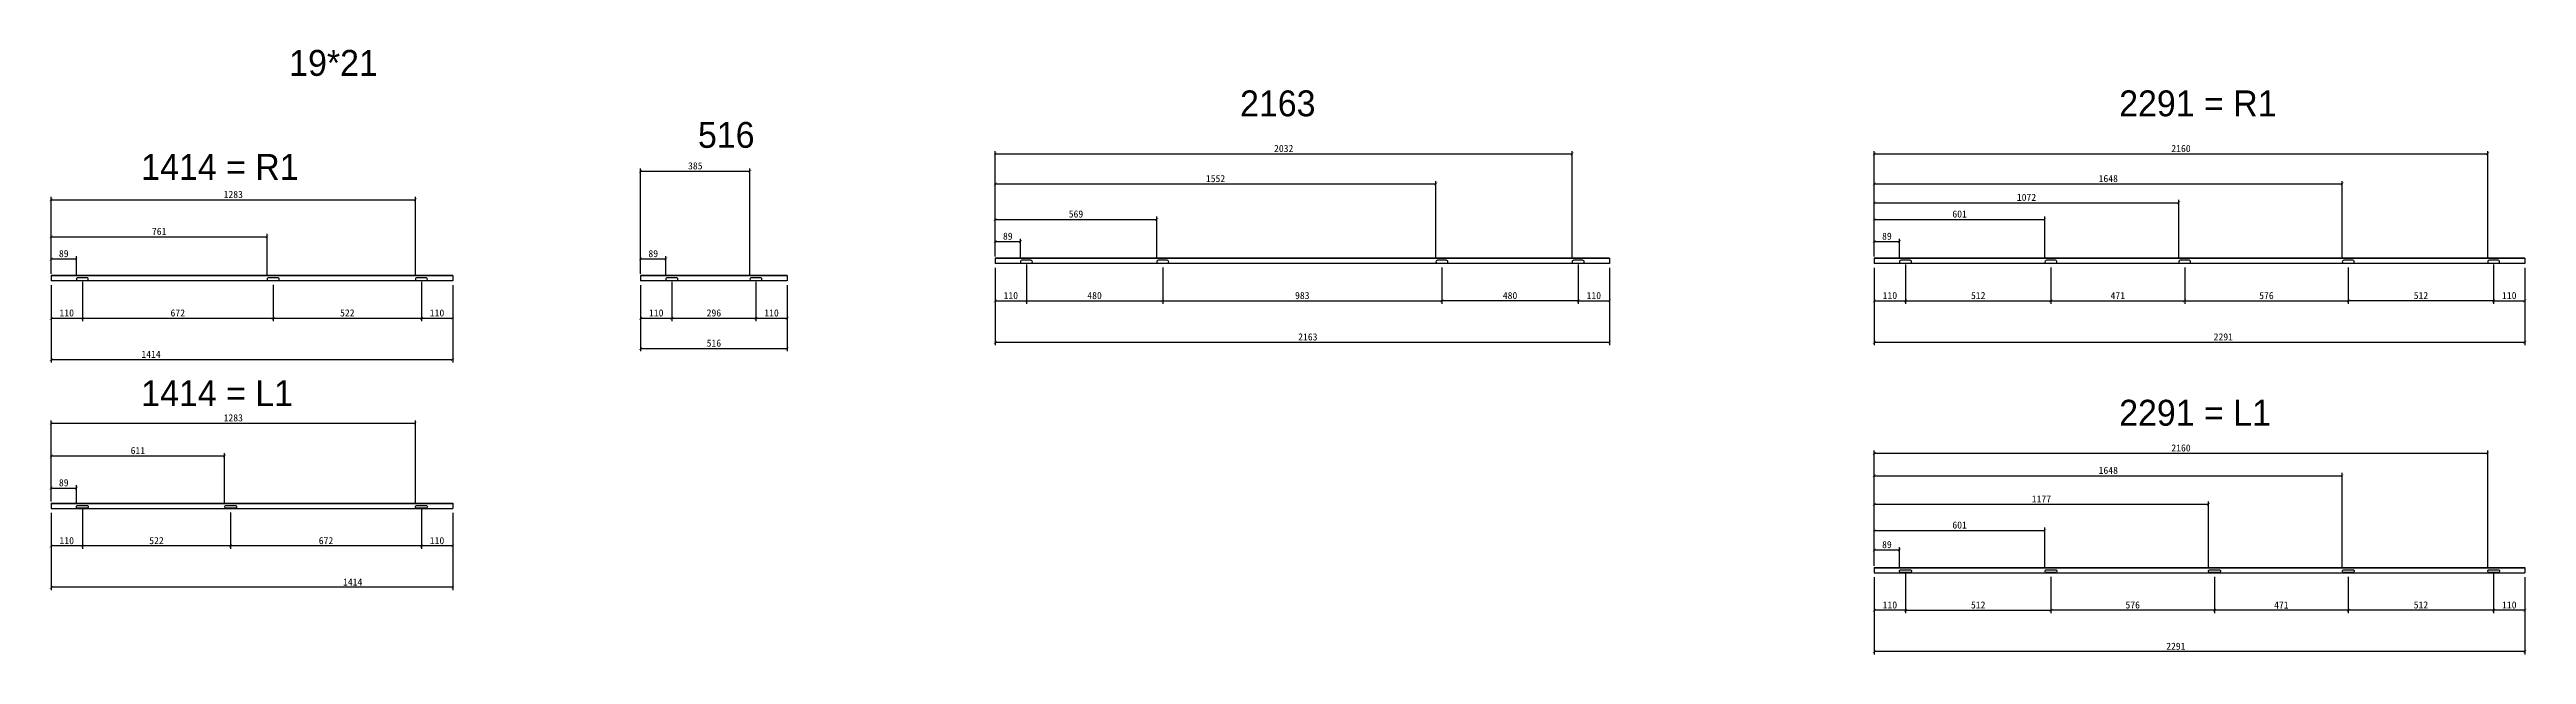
# Model space of a CAD drawing. Header units: millimetres. Extents: x -44117 to 256353, y -2095463 to 65325.
# Drawn here: x 116205 to 124927, y -923660 to -921530 of the extents above; entities that cross this region are included whole.
import ezdxf

# ---------------------------------------------------------------- set-up
doc = ezdxf.new("R2010")
doc.units = ezdxf.units.MM
doc.header["$LTSCALE"] = 10
doc.dimstyles.new('ISO-25', dxfattribs={"dimtxt": 2.5, "dimasz": 2.5, "dimexe": 1, "dimexo": 1, "dimtad": 1, "dimtxsty": 'Standard', "dimblk": 'ARCHTICK', "dimcen": 2.5, "dimadec": 0, "dimazin": 0, "dimtfac": 1, "dimtmove": 0, "dimatfit": 3, "dimfxl": 0, "dimarcsym": 0})

msp = doc.modelspace()

# ---------------------------------------------------------------- texts
at = {"char_height": 91.2356303, "attachment_point": 1}
for s, heights, insert in [('{\\fGulim|b0|i0|c129|p50;19*21}', [-93.78683], (117048.63923, -921530.95953)), ('{\\fGulim|b0|i0|c129|p50;2163}', [-93.78683], (120396.88888, -921673.53947)), ('{\\fGulim|b0|i0|c129|p50;2291 = R1}', [-93.90831], (123492.50322, -921673.53947)), ('{\\fGulim|b0|i0|c129|p50;516}', [75.46007], (118488.01716, -921784.46048)), ('{\\fGulim|b0|i0|c129|p50;1414 = R1}', [-93.90831], (116527.51674, -921897.38246)), ('{\\fGulim|b0|i0|c129|p50;1414 = L1}', [-93.78683], (116527.51674, -922694.12633)), ('{\\fGulim|b0|i0|c129|p50;2291 = L1}', [-93.78683], (123492.50322, -922762.96552))]:
    msp.add_mtext_dynamic_manual_height_columns(s, width=2155.3243433, gutter_width=8.14604, heights=heights, dxfattribs=dict(at, insert=insert))

# ---------------------------------------------------------------- blocks, each defined once
blk = doc.blocks.new('_ArchTick')
at = {"color": 0, "linetype": 'ByBlock', "const_width": 0.15}
blk.add_lwpolyline([(-0.5, -0.5), (0.5, 0.5)], dxfattribs=at)
blk = doc.blocks.new('*D6097')
at = {"color": 0, "lineweight": -2}
for p, q in [((116210.2, -922359.4), (116210.2, -922631.5)), ((117624.2, -922359.4), (117624.2, -922631.5)), ((116210.2, -922621.5), (117624.2, -922621.5))]:
    blk.add_line(p, q, dxfattribs=at)
at = {"layer": 'Defpoints', "color": 0}
for p in [(116210.2, -922344.4), (117624.2, -922344.4), (117624.2, -922621.5)]:
    blk.add_point(p, dxfattribs=at)
at = {"color": 0, "lineweight": -2, "xscale": 10, "yscale": 10, "zscale": 10, "rotation": 180}
blk.add_blockref('_ArchTick', (116210.2, -922621.5), dxfattribs=at)
at = {"color": 0, "lineweight": -2, "xscale": 10, "yscale": 10, "zscale": 10}
blk.add_blockref('_ArchTick', (117624.2, -922621.5), dxfattribs=at)
at = {"color": 0, "insert": (116562.2, -922602.8), "char_height": 25, "attachment_point": 5}
blk.add_mtext('1414', dxfattribs=at)
blk = doc.blocks.new('*D6098')
at = {"color": 0, "lineweight": -2}
for p, q in [((116320.2, -922348), (116320.2, -922486)), ((116210.2, -922359.4), (116210.2, -922486)), ((116210.2, -922476), (116320.2, -922476))]:
    blk.add_line(p, q, dxfattribs=at)
at = {"layer": 'Defpoints', "color": 0}
for p in [(116210.2, -922344.4), (116320.2, -922333), (116320.2, -922476)]:
    blk.add_point(p, dxfattribs=at)
at = {"color": 0, "lineweight": -2, "xscale": 10, "yscale": 10, "zscale": 10, "rotation": 180}
blk.add_blockref('_ArchTick', (116210.2, -922476), dxfattribs=at)
at = {"color": 0, "lineweight": -2, "xscale": 10, "yscale": 10, "zscale": 10}
blk.add_blockref('_ArchTick', (116320.2, -922476), dxfattribs=at)
at = {"color": 0, "insert": (116265.2, -922457.2), "char_height": 25, "attachment_point": 5}
blk.add_mtext('110', dxfattribs=at)
blk = doc.blocks.new('*D6099')
at = {"color": 0, "lineweight": -2}
for p, q in [((117514.2, -922348), (117514.2, -922486)), ((117624.2, -922359.4), (117624.2, -922486)), ((117514.2, -922476), (117624.2, -922476))]:
    blk.add_line(p, q, dxfattribs=at)
at = {"layer": 'Defpoints', "color": 0}
for p in [(117514.2, -922333), (117624.2, -922344.4), (117624.2, -922476)]:
    blk.add_point(p, dxfattribs=at)
at = {"color": 0, "lineweight": -2, "xscale": 10, "yscale": 10, "zscale": 10, "rotation": 180}
blk.add_blockref('_ArchTick', (117514.2, -922476), dxfattribs=at)
at = {"color": 0, "lineweight": -2, "xscale": 10, "yscale": 10, "zscale": 10}
blk.add_blockref('_ArchTick', (117624.2, -922476), dxfattribs=at)
at = {"color": 0, "insert": (117569.2, -922457.2), "char_height": 25, "attachment_point": 5}
blk.add_mtext('110', dxfattribs=at)
blk = doc.blocks.new('*D6100')
at = {"color": 0, "lineweight": -2}
for p, q in [((116320.2, -922358), (116320.2, -922486)), ((116992.2, -922358), (116992.2, -922486)), ((116320.2, -922476), (116992.2, -922476))]:
    blk.add_line(p, q, dxfattribs=at)
at = {"layer": 'Defpoints', "color": 0}
for p in [(116320.2, -922343), (116992.2, -922343), (116992.2, -922476)]:
    blk.add_point(p, dxfattribs=at)
at = {"color": 0, "lineweight": -2, "xscale": 10, "yscale": 10, "zscale": 10, "rotation": 180}
blk.add_blockref('_ArchTick', (116320.2, -922476), dxfattribs=at)
at = {"color": 0, "lineweight": -2, "xscale": 10, "yscale": 10, "zscale": 10}
blk.add_blockref('_ArchTick', (116992.2, -922476), dxfattribs=at)
at = {"color": 0, "insert": (116656.2, -922457.2), "char_height": 25, "attachment_point": 5}
blk.add_mtext('672', dxfattribs=at)
blk = doc.blocks.new('*D6101')
at = {"color": 0, "lineweight": -2}
for p, q in [((116210.2, -922311.8), (116210.2, -922257.1)), ((116299.2, -922323), (116299.2, -922257.1)), ((116210.2, -922267.1), (116299.2, -922267.1))]:
    blk.add_line(p, q, dxfattribs=at)
at = {"layer": 'Defpoints', "color": 0}
for p in [(116210.2, -922326.8), (116299.2, -922267.1), (116299.2, -922338)]:
    blk.add_point(p, dxfattribs=at)
at = {"color": 0, "lineweight": -2, "xscale": 10, "yscale": 10, "zscale": 10, "rotation": 180}
blk.add_blockref('_ArchTick', (116210.2, -922267.1), dxfattribs=at)
at = {"color": 0, "lineweight": -2, "xscale": 10, "yscale": 10, "zscale": 10}
blk.add_blockref('_ArchTick', (116299.2, -922267.1), dxfattribs=at)
at = {"color": 0, "insert": (116254.7, -922248.3), "char_height": 25, "attachment_point": 5}
blk.add_mtext('89', dxfattribs=at)
blk = doc.blocks.new('*D6102')
at = {"color": 0, "lineweight": -2}
for p, q in [((116210.2, -922311.8), (116210.2, -922178.9)), ((116210.2, -922188.9), (116971.2, -922188.9)), ((116971.2, -922323), (116971.2, -922178.9))]:
    blk.add_line(p, q, dxfattribs=at)
at = {"layer": 'Defpoints', "color": 0}
for p in [(116971.2, -922188.9), (116210.2, -922326.8), (116971.2, -922338)]:
    blk.add_point(p, dxfattribs=at)
at = {"color": 0, "lineweight": -2, "xscale": 10, "yscale": 10, "zscale": 10, "rotation": 180}
blk.add_blockref('_ArchTick', (116210.2, -922188.9), dxfattribs=at)
at = {"color": 0, "lineweight": -2, "xscale": 10, "yscale": 10, "zscale": 10}
blk.add_blockref('_ArchTick', (116971.2, -922188.9), dxfattribs=at)
at = {"color": 0, "insert": (116590.7, -922170.1), "char_height": 25, "attachment_point": 5}
blk.add_mtext('761', dxfattribs=at)
blk = doc.blocks.new('*D6103')
at = {"color": 0, "lineweight": -2}
for p, q in [((116210.2, -922319.9), (116210.2, -922048.7)), ((116210.2, -922058.7), (117493.2, -922058.7)), ((117493.2, -922323), (117493.2, -922048.7))]:
    blk.add_line(p, q, dxfattribs=at)
at = {"layer": 'Defpoints', "color": 0}
for p in [(117493.2, -922058.7), (116210.2, -922334.9), (117493.2, -922338)]:
    blk.add_point(p, dxfattribs=at)
at = {"color": 0, "lineweight": -2, "xscale": 10, "yscale": 10, "zscale": 10, "rotation": 180}
blk.add_blockref('_ArchTick', (116210.2, -922058.7), dxfattribs=at)
at = {"color": 0, "lineweight": -2, "xscale": 10, "yscale": 10, "zscale": 10}
blk.add_blockref('_ArchTick', (117493.2, -922058.7), dxfattribs=at)
at = {"color": 0, "insert": (116851.7, -922039.9), "char_height": 25, "attachment_point": 5}
blk.add_mtext('1283', dxfattribs=at)
blk = doc.blocks.new('*D6104')
at = {"color": 0, "lineweight": -2}
for p, q in [((116992.2, -922358), (116992.2, -922486)), ((117514.2, -922358), (117514.2, -922486)), ((116992.2, -922476), (117514.2, -922476))]:
    blk.add_line(p, q, dxfattribs=at)
at = {"layer": 'Defpoints', "color": 0}
for p in [(116992.2, -922343), (117514.2, -922343), (117514.2, -922476)]:
    blk.add_point(p, dxfattribs=at)
at = {"color": 0, "lineweight": -2, "xscale": 10, "yscale": 10, "zscale": 10, "rotation": 180}
blk.add_blockref('_ArchTick', (116992.2, -922476), dxfattribs=at)
at = {"color": 0, "lineweight": -2, "xscale": 10, "yscale": 10, "zscale": 10}
blk.add_blockref('_ArchTick', (117514.2, -922476), dxfattribs=at)
at = {"color": 0, "insert": (117253.2, -922457.2), "char_height": 25, "attachment_point": 5}
blk.add_mtext('522', dxfattribs=at)
blk = doc.blocks.new('*D6105')
at = {"color": 0, "lineweight": -2}
for p, q in [((116210.2, -923161.1), (116210.2, -923433.3)), ((117624.2, -923161.1), (117624.2, -923433.3)), ((117624.2, -923423.3), (116210.2, -923423.3))]:
    blk.add_line(p, q, dxfattribs=at)
at = {"layer": 'Defpoints', "color": 0}
for p in [(116210.2, -923146.1), (117624.2, -923146.1), (116210.2, -923423.3)]:
    blk.add_point(p, dxfattribs=at)
at = {"color": 0, "lineweight": -2, "xscale": 10, "yscale": 10, "zscale": 10, "rotation": 180}
blk.add_blockref('_ArchTick', (116210.2, -923423.3), dxfattribs=at)
at = {"color": 0, "lineweight": -2, "xscale": 10, "yscale": 10, "zscale": 10}
blk.add_blockref('_ArchTick', (117624.2, -923423.3), dxfattribs=at)
at = {"color": 0, "insert": (117272.2, -923404.5), "char_height": 25, "attachment_point": 5}
blk.add_mtext('1414', dxfattribs=at)
blk = doc.blocks.new('*D6106')
at = {"color": 0, "lineweight": -2}
for p, q in [((117514.2, -923149.7), (117514.2, -923287.7)), ((117624.2, -923161.1), (117624.2, -923287.7)), ((117624.2, -923277.7), (117514.2, -923277.7))]:
    blk.add_line(p, q, dxfattribs=at)
at = {"layer": 'Defpoints', "color": 0}
for p in [(117514.2, -923134.7), (117624.2, -923146.1), (117514.2, -923277.7)]:
    blk.add_point(p, dxfattribs=at)
at = {"color": 0, "lineweight": -2, "xscale": 10, "yscale": 10, "zscale": 10, "rotation": 180}
blk.add_blockref('_ArchTick', (117514.2, -923277.7), dxfattribs=at)
at = {"color": 0, "lineweight": -2, "xscale": 10, "yscale": 10, "zscale": 10}
blk.add_blockref('_ArchTick', (117624.2, -923277.7), dxfattribs=at)
at = {"color": 0, "insert": (117569.2, -923259), "char_height": 25, "attachment_point": 5}
blk.add_mtext('110', dxfattribs=at)
blk = doc.blocks.new('*D6107')
at = {"color": 0, "lineweight": -2}
for p, q in [((116210.2, -923161.1), (116210.2, -923287.7)), ((116320.2, -923149.7), (116320.2, -923287.7)), ((116320.2, -923277.7), (116210.2, -923277.7))]:
    blk.add_line(p, q, dxfattribs=at)
at = {"layer": 'Defpoints', "color": 0}
for p in [(116210.2, -923146.1), (116320.2, -923134.7), (116210.2, -923277.7)]:
    blk.add_point(p, dxfattribs=at)
at = {"color": 0, "lineweight": -2, "xscale": 10, "yscale": 10, "zscale": 10, "rotation": 180}
blk.add_blockref('_ArchTick', (116210.2, -923277.7), dxfattribs=at)
at = {"color": 0, "lineweight": -2, "xscale": 10, "yscale": 10, "zscale": 10}
blk.add_blockref('_ArchTick', (116320.2, -923277.7), dxfattribs=at)
at = {"color": 0, "insert": (116265.2, -923259), "char_height": 25, "attachment_point": 5}
blk.add_mtext('110', dxfattribs=at)
blk = doc.blocks.new('*D6108')
at = {"color": 0, "lineweight": -2}
for p, q in [((116842.2, -923159.7), (116842.2, -923287.7)), ((117514.2, -923159.7), (117514.2, -923287.7)), ((117514.2, -923277.7), (116842.2, -923277.7))]:
    blk.add_line(p, q, dxfattribs=at)
at = {"layer": 'Defpoints', "color": 0}
for p in [(116842.2, -923144.7), (117514.2, -923144.7), (116842.2, -923277.7)]:
    blk.add_point(p, dxfattribs=at)
at = {"color": 0, "lineweight": -2, "xscale": 10, "yscale": 10, "zscale": 10, "rotation": 180}
blk.add_blockref('_ArchTick', (116842.2, -923277.7), dxfattribs=at)
at = {"color": 0, "lineweight": -2, "xscale": 10, "yscale": 10, "zscale": 10}
blk.add_blockref('_ArchTick', (117514.2, -923277.7), dxfattribs=at)
at = {"color": 0, "insert": (117178.2, -923259), "char_height": 25, "attachment_point": 5}
blk.add_mtext('672', dxfattribs=at)
blk = doc.blocks.new('*D6109')
at = {"color": 0, "lineweight": -2}
for p, q in [((116320.2, -923159.7), (116320.2, -923287.7)), ((116842.2, -923159.7), (116842.2, -923287.7)), ((116842.2, -923277.7), (116320.2, -923277.7))]:
    blk.add_line(p, q, dxfattribs=at)
at = {"layer": 'Defpoints', "color": 0}
for p in [(116320.2, -923144.7), (116842.2, -923144.7), (116320.2, -923277.7)]:
    blk.add_point(p, dxfattribs=at)
at = {"color": 0, "lineweight": -2, "xscale": 10, "yscale": 10, "zscale": 10, "rotation": 180}
blk.add_blockref('_ArchTick', (116320.2, -923277.7), dxfattribs=at)
at = {"color": 0, "lineweight": -2, "xscale": 10, "yscale": 10, "zscale": 10}
blk.add_blockref('_ArchTick', (116842.2, -923277.7), dxfattribs=at)
at = {"color": 0, "insert": (116581.2, -923259), "char_height": 25, "attachment_point": 5}
blk.add_mtext('522', dxfattribs=at)
blk = doc.blocks.new('*D6110')
at = {"color": 0, "lineweight": -2}
for p, q in [((116210.2, -923121.6), (116210.2, -923063.9)), ((116210.2, -923073.9), (116299.2, -923073.9)), ((116299.2, -923124.7), (116299.2, -923063.9))]:
    blk.add_line(p, q, dxfattribs=at)
at = {"layer": 'Defpoints', "color": 0}
for p in [(116299.2, -923073.9), (116210.2, -923136.6), (116299.2, -923139.7)]:
    blk.add_point(p, dxfattribs=at)
at = {"color": 0, "lineweight": -2, "xscale": 10, "yscale": 10, "zscale": 10, "rotation": 180}
blk.add_blockref('_ArchTick', (116210.2, -923073.9), dxfattribs=at)
at = {"color": 0, "lineweight": -2, "xscale": 10, "yscale": 10, "zscale": 10}
blk.add_blockref('_ArchTick', (116299.2, -923073.9), dxfattribs=at)
at = {"color": 0, "insert": (116254.7, -923055.1), "char_height": 25, "attachment_point": 5}
blk.add_mtext('89', dxfattribs=at)
blk = doc.blocks.new('*D6111')
at = {"color": 0, "lineweight": -2}
for p, q in [((116210.2, -923121.6), (116210.2, -922950.6)), ((116821.2, -923124.7), (116821.2, -922950.6)), ((116210.2, -922960.6), (116821.2, -922960.6))]:
    blk.add_line(p, q, dxfattribs=at)
at = {"layer": 'Defpoints', "color": 0}
for p in [(116821.2, -922960.6), (116210.2, -923136.6), (116821.2, -923139.7)]:
    blk.add_point(p, dxfattribs=at)
at = {"color": 0, "lineweight": -2, "xscale": 10, "yscale": 10, "zscale": 10, "rotation": 180}
blk.add_blockref('_ArchTick', (116210.2, -922960.6), dxfattribs=at)
at = {"color": 0, "lineweight": -2, "xscale": 10, "yscale": 10, "zscale": 10}
blk.add_blockref('_ArchTick', (116821.2, -922960.6), dxfattribs=at)
at = {"color": 0, "insert": (116515.7, -922941.8), "char_height": 25, "attachment_point": 5}
blk.add_mtext('611', dxfattribs=at)
blk = doc.blocks.new('*D6112')
at = {"color": 0, "lineweight": -2}
for p, q in [((116210.2, -923121.6), (116210.2, -922835.4)), ((116210.2, -922845.4), (117493.2, -922845.4)), ((117493.2, -923124.7), (117493.2, -922835.4))]:
    blk.add_line(p, q, dxfattribs=at)
at = {"layer": 'Defpoints', "color": 0}
for p in [(117493.2, -922845.4), (116210.2, -923136.6), (117493.2, -923139.7)]:
    blk.add_point(p, dxfattribs=at)
at = {"color": 0, "lineweight": -2, "xscale": 10, "yscale": 10, "zscale": 10, "rotation": 180}
blk.add_blockref('_ArchTick', (116210.2, -922845.4), dxfattribs=at)
at = {"color": 0, "lineweight": -2, "xscale": 10, "yscale": 10, "zscale": 10}
blk.add_blockref('_ArchTick', (117493.2, -922845.4), dxfattribs=at)
at = {"color": 0, "insert": (116851.7, -922826.6), "char_height": 25, "attachment_point": 5}
blk.add_mtext('1283', dxfattribs=at)
blk = doc.blocks.new('*D6119')
at = {"color": 0, "lineweight": -2}
for p, q in [((119534.5, -922298.2), (119534.5, -922570.3)), ((121697.5, -922298.2), (121697.5, -922570.3)), ((119534.5, -922560.3), (121697.5, -922560.3))]:
    blk.add_line(p, q, dxfattribs=at)
at = {"layer": 'Defpoints', "color": 0}
for p in [(119534.5, -922283.2), (121697.5, -922283.2), (121697.5, -922560.3)]:
    blk.add_point(p, dxfattribs=at)
at = {"color": 0, "lineweight": -2, "xscale": 10, "yscale": 10, "zscale": 10, "rotation": 180}
blk.add_blockref('_ArchTick', (119534.5, -922560.3), dxfattribs=at)
at = {"color": 0, "lineweight": -2, "xscale": 10, "yscale": 10, "zscale": 10}
blk.add_blockref('_ArchTick', (121697.5, -922560.3), dxfattribs=at)
at = {"color": 0, "insert": (120635.5, -922541.6), "char_height": 25, "attachment_point": 5}
blk.add_mtext('2163', dxfattribs=at)
blk = doc.blocks.new('*D6120')
at = {"color": 0, "lineweight": -2}
for p, q in [((119534.5, -922298.2), (119534.5, -922424.8)), ((119644.5, -922286.8), (119644.5, -922424.8)), ((119534.5, -922414.8), (119644.5, -922414.8))]:
    blk.add_line(p, q, dxfattribs=at)
at = {"layer": 'Defpoints', "color": 0}
for p in [(119534.5, -922283.2), (119644.5, -922271.8), (119644.5, -922414.8)]:
    blk.add_point(p, dxfattribs=at)
at = {"color": 0, "lineweight": -2, "xscale": 10, "yscale": 10, "zscale": 10, "rotation": 180}
blk.add_blockref('_ArchTick', (119534.5, -922414.8), dxfattribs=at)
at = {"color": 0, "lineweight": -2, "xscale": 10, "yscale": 10, "zscale": 10}
blk.add_blockref('_ArchTick', (119644.5, -922414.8), dxfattribs=at)
at = {"color": 0, "insert": (119589.5, -922396), "char_height": 25, "attachment_point": 5}
blk.add_mtext('110', dxfattribs=at)
blk = doc.blocks.new('*D6121')
at = {"color": 0, "lineweight": -2}
for p, q in [((121587.5, -922286.8), (121587.5, -922424.8)), ((121697.5, -922298.2), (121697.5, -922424.8)), ((121587.5, -922414.8), (121697.5, -922414.8))]:
    blk.add_line(p, q, dxfattribs=at)
at = {"layer": 'Defpoints', "color": 0}
for p in [(121587.5, -922271.8), (121697.5, -922283.2), (121697.5, -922414.8)]:
    blk.add_point(p, dxfattribs=at)
at = {"color": 0, "lineweight": -2, "xscale": 10, "yscale": 10, "zscale": 10, "rotation": 180}
blk.add_blockref('_ArchTick', (121587.5, -922414.8), dxfattribs=at)
at = {"color": 0, "lineweight": -2, "xscale": 10, "yscale": 10, "zscale": 10}
blk.add_blockref('_ArchTick', (121697.5, -922414.8), dxfattribs=at)
at = {"color": 0, "insert": (121642.5, -922396), "char_height": 25, "attachment_point": 5}
blk.add_mtext('110', dxfattribs=at)
blk = doc.blocks.new('*D6122')
at = {"color": 0, "lineweight": -2}
for p, q in [((119644.5, -922296.8), (119644.5, -922424.8)), ((120124.5, -922296.8), (120124.5, -922424.8)), ((119644.5, -922414.8), (120124.5, -922414.8))]:
    blk.add_line(p, q, dxfattribs=at)
at = {"layer": 'Defpoints', "color": 0}
for p in [(119644.5, -922281.8), (120124.5, -922281.8), (120124.5, -922414.8)]:
    blk.add_point(p, dxfattribs=at)
at = {"color": 0, "lineweight": -2, "xscale": 10, "yscale": 10, "zscale": 10, "rotation": 180}
blk.add_blockref('_ArchTick', (119644.5, -922414.8), dxfattribs=at)
at = {"color": 0, "lineweight": -2, "xscale": 10, "yscale": 10, "zscale": 10}
blk.add_blockref('_ArchTick', (120124.5, -922414.8), dxfattribs=at)
at = {"color": 0, "insert": (119884.5, -922396), "char_height": 25, "attachment_point": 5}
blk.add_mtext('480', dxfattribs=at)
blk = doc.blocks.new('*D6123')
at = {"color": 0, "lineweight": -2}
for p, q in [((121107.5, -922296.8), (121107.5, -922424.8)), ((121587.5, -922296.8), (121587.5, -922424.8)), ((121587.5, -922414.8), (121107.5, -922414.8))]:
    blk.add_line(p, q, dxfattribs=at)
at = {"layer": 'Defpoints', "color": 0}
for p in [(121107.5, -922281.8), (121587.5, -922281.8), (121107.5, -922414.8)]:
    blk.add_point(p, dxfattribs=at)
at = {"color": 0, "lineweight": -2, "xscale": 10, "yscale": 10, "zscale": 10, "rotation": 180}
blk.add_blockref('_ArchTick', (121107.5, -922414.8), dxfattribs=at)
at = {"color": 0, "lineweight": -2, "xscale": 10, "yscale": 10, "zscale": 10}
blk.add_blockref('_ArchTick', (121587.5, -922414.8), dxfattribs=at)
at = {"color": 0, "insert": (121347.5, -922396), "char_height": 25, "attachment_point": 5}
blk.add_mtext('480', dxfattribs=at)
blk = doc.blocks.new('*D6124')
at = {"color": 0, "lineweight": -2}
for p, q in [((119534.5, -922250.6), (119534.5, -922195.9)), ((119534.5, -922205.9), (119623.5, -922205.9)), ((119623.5, -922261.8), (119623.5, -922195.9))]:
    blk.add_line(p, q, dxfattribs=at)
at = {"layer": 'Defpoints', "color": 0}
for p in [(119623.5, -922205.9), (119534.5, -922265.6), (119623.5, -922276.8)]:
    blk.add_point(p, dxfattribs=at)
at = {"color": 0, "lineweight": -2, "xscale": 10, "yscale": 10, "zscale": 10, "rotation": 180}
blk.add_blockref('_ArchTick', (119534.5, -922205.9), dxfattribs=at)
at = {"color": 0, "lineweight": -2, "xscale": 10, "yscale": 10, "zscale": 10}
blk.add_blockref('_ArchTick', (119623.5, -922205.9), dxfattribs=at)
at = {"color": 0, "insert": (119579, -922187.1), "char_height": 25, "attachment_point": 5}
blk.add_mtext('89', dxfattribs=at)
blk = doc.blocks.new('*D6125')
at = {"color": 0, "lineweight": -2}
for p, q in [((119534.5, -922250.6), (119534.5, -922117.7)), ((119534.5, -922127.7), (120103.5, -922127.7)), ((120103.5, -922261.8), (120103.5, -922117.7))]:
    blk.add_line(p, q, dxfattribs=at)
at = {"layer": 'Defpoints', "color": 0}
for p in [(120103.5, -922127.7), (119534.5, -922265.6), (120103.5, -922276.8)]:
    blk.add_point(p, dxfattribs=at)
at = {"color": 0, "lineweight": -2, "xscale": 10, "yscale": 10, "zscale": 10, "rotation": 180}
blk.add_blockref('_ArchTick', (119534.5, -922127.7), dxfattribs=at)
at = {"color": 0, "lineweight": -2, "xscale": 10, "yscale": 10, "zscale": 10}
blk.add_blockref('_ArchTick', (120103.5, -922127.7), dxfattribs=at)
at = {"color": 0, "insert": (119819, -922108.9), "char_height": 25, "attachment_point": 5}
blk.add_mtext('569', dxfattribs=at)
blk = doc.blocks.new('*D6126')
at = {"color": 0, "lineweight": -2}
for p, q in [((119534.5, -922258.7), (119534.5, -921992.9)), ((121086.5, -922261.8), (121086.5, -921992.9)), ((119534.5, -922002.9), (121086.5, -922002.9))]:
    blk.add_line(p, q, dxfattribs=at)
at = {"layer": 'Defpoints', "color": 0}
for p in [(121086.5, -922002.9), (119534.5, -922273.7), (121086.5, -922276.8)]:
    blk.add_point(p, dxfattribs=at)
at = {"color": 0, "lineweight": -2, "xscale": 10, "yscale": 10, "zscale": 10, "rotation": 180}
blk.add_blockref('_ArchTick', (119534.5, -922002.9), dxfattribs=at)
at = {"color": 0, "lineweight": -2, "xscale": 10, "yscale": 10, "zscale": 10}
blk.add_blockref('_ArchTick', (121086.5, -922002.9), dxfattribs=at)
at = {"color": 0, "insert": (120310.5, -921984.1), "char_height": 25, "attachment_point": 5}
blk.add_mtext('1552', dxfattribs=at)
blk = doc.blocks.new('*D6127')
at = {"color": 0, "lineweight": -2}
for p, q in [((119534.5, -922258.7), (119534.5, -921886.9)), ((119534.5, -921896.9), (121566.5, -921896.9)), ((121566.5, -922261.8), (121566.5, -921886.9))]:
    blk.add_line(p, q, dxfattribs=at)
at = {"layer": 'Defpoints', "color": 0}
for p in [(121566.5, -921896.9), (119534.5, -922273.7), (121566.5, -922276.8)]:
    blk.add_point(p, dxfattribs=at)
at = {"color": 0, "lineweight": -2, "xscale": 10, "yscale": 10, "zscale": 10, "rotation": 180}
blk.add_blockref('_ArchTick', (119534.5, -921896.9), dxfattribs=at)
at = {"color": 0, "lineweight": -2, "xscale": 10, "yscale": 10, "zscale": 10}
blk.add_blockref('_ArchTick', (121566.5, -921896.9), dxfattribs=at)
at = {"color": 0, "insert": (120550.5, -921878.2), "char_height": 25, "attachment_point": 5}
blk.add_mtext('2032', dxfattribs=at)
blk = doc.blocks.new('*D6128')
at = {"color": 0, "lineweight": -2}
for p, q in [((120124.5, -922296.8), (120124.5, -922424.8)), ((121107.5, -922296.8), (121107.5, -922424.8)), ((120124.5, -922414.8), (121107.5, -922414.8))]:
    blk.add_line(p, q, dxfattribs=at)
at = {"layer": 'Defpoints', "color": 0}
for p in [(120124.5, -922281.8), (121107.5, -922281.8), (121107.5, -922414.8)]:
    blk.add_point(p, dxfattribs=at)
at = {"color": 0, "lineweight": -2, "xscale": 10, "yscale": 10, "zscale": 10, "rotation": 180}
blk.add_blockref('_ArchTick', (120124.5, -922414.8), dxfattribs=at)
at = {"color": 0, "lineweight": -2, "xscale": 10, "yscale": 10, "zscale": 10}
blk.add_blockref('_ArchTick', (121107.5, -922414.8), dxfattribs=at)
at = {"color": 0, "insert": (120616, -922396), "char_height": 25, "attachment_point": 5}
blk.add_mtext('983', dxfattribs=at)
blk = doc.blocks.new('*D6129')
at = {"color": 0, "lineweight": -2}
for p, q in [((122630.1, -922298.2), (122630.1, -922570.3)), ((124921.1, -922298.2), (124921.1, -922570.3)), ((122630.1, -922560.3), (124921.1, -922560.3))]:
    blk.add_line(p, q, dxfattribs=at)
at = {"layer": 'Defpoints', "color": 0}
for p in [(122630.1, -922283.2), (124921.1, -922283.2), (124921.1, -922560.3)]:
    blk.add_point(p, dxfattribs=at)
at = {"color": 0, "lineweight": -2, "xscale": 10, "yscale": 10, "zscale": 10, "rotation": 180}
blk.add_blockref('_ArchTick', (122630.1, -922560.3), dxfattribs=at)
at = {"color": 0, "lineweight": -2, "xscale": 10, "yscale": 10, "zscale": 10}
blk.add_blockref('_ArchTick', (124921.1, -922560.3), dxfattribs=at)
at = {"color": 0, "insert": (123859.1, -922541.6), "char_height": 25, "attachment_point": 5}
blk.add_mtext('2291', dxfattribs=at)
blk = doc.blocks.new('*D6130')
at = {"color": 0, "lineweight": -2}
for p, q in [((122630.1, -922298.2), (122630.1, -922424.8)), ((122740.1, -922286.8), (122740.1, -922424.8)), ((122630.1, -922414.8), (122740.1, -922414.8))]:
    blk.add_line(p, q, dxfattribs=at)
at = {"layer": 'Defpoints', "color": 0}
for p in [(122630.1, -922283.2), (122740.1, -922271.8), (122740.1, -922414.8)]:
    blk.add_point(p, dxfattribs=at)
at = {"color": 0, "lineweight": -2, "xscale": 10, "yscale": 10, "zscale": 10, "rotation": 180}
blk.add_blockref('_ArchTick', (122630.1, -922414.8), dxfattribs=at)
at = {"color": 0, "lineweight": -2, "xscale": 10, "yscale": 10, "zscale": 10}
blk.add_blockref('_ArchTick', (122740.1, -922414.8), dxfattribs=at)
at = {"color": 0, "insert": (122685.1, -922396), "char_height": 25, "attachment_point": 5}
blk.add_mtext('110', dxfattribs=at)
blk = doc.blocks.new('*D6131')
at = {"color": 0, "lineweight": -2}
for p, q in [((124811.1, -922286.8), (124811.1, -922424.8)), ((124921.1, -922298.2), (124921.1, -922424.8)), ((124811.1, -922414.8), (124921.1, -922414.8))]:
    blk.add_line(p, q, dxfattribs=at)
at = {"layer": 'Defpoints', "color": 0}
for p in [(124811.1, -922271.8), (124921.1, -922283.2), (124921.1, -922414.8)]:
    blk.add_point(p, dxfattribs=at)
at = {"color": 0, "lineweight": -2, "xscale": 10, "yscale": 10, "zscale": 10, "rotation": 180}
blk.add_blockref('_ArchTick', (124811.1, -922414.8), dxfattribs=at)
at = {"color": 0, "lineweight": -2, "xscale": 10, "yscale": 10, "zscale": 10}
blk.add_blockref('_ArchTick', (124921.1, -922414.8), dxfattribs=at)
at = {"color": 0, "insert": (124866.1, -922396), "char_height": 25, "attachment_point": 5}
blk.add_mtext('110', dxfattribs=at)
blk = doc.blocks.new('*D6132')
at = {"color": 0, "lineweight": -2}
for p, q in [((122740.1, -922296.8), (122740.1, -922424.8)), ((123252.1, -922296.8), (123252.1, -922424.8)), ((122740.1, -922414.8), (123252.1, -922414.8))]:
    blk.add_line(p, q, dxfattribs=at)
at = {"layer": 'Defpoints', "color": 0}
for p in [(122740.1, -922281.8), (123252.1, -922281.8), (123252.1, -922414.8)]:
    blk.add_point(p, dxfattribs=at)
at = {"color": 0, "lineweight": -2, "xscale": 10, "yscale": 10, "zscale": 10, "rotation": 180}
blk.add_blockref('_ArchTick', (122740.1, -922414.8), dxfattribs=at)
at = {"color": 0, "lineweight": -2, "xscale": 10, "yscale": 10, "zscale": 10}
blk.add_blockref('_ArchTick', (123252.1, -922414.8), dxfattribs=at)
at = {"color": 0, "insert": (122996.1, -922396), "char_height": 25, "attachment_point": 5}
blk.add_mtext('512', dxfattribs=at)
blk = doc.blocks.new('*D6133')
at = {"color": 0, "lineweight": -2}
for p, q in [((124299.1, -922296.8), (124299.1, -922424.8)), ((124811.1, -922296.8), (124811.1, -922424.8)), ((124811.1, -922414.8), (124299.1, -922414.8))]:
    blk.add_line(p, q, dxfattribs=at)
at = {"layer": 'Defpoints', "color": 0}
for p in [(124299.1, -922281.8), (124811.1, -922281.8), (124299.1, -922414.8)]:
    blk.add_point(p, dxfattribs=at)
at = {"color": 0, "lineweight": -2, "xscale": 10, "yscale": 10, "zscale": 10, "rotation": 180}
blk.add_blockref('_ArchTick', (124299.1, -922414.8), dxfattribs=at)
at = {"color": 0, "lineweight": -2, "xscale": 10, "yscale": 10, "zscale": 10}
blk.add_blockref('_ArchTick', (124811.1, -922414.8), dxfattribs=at)
at = {"color": 0, "insert": (124555.1, -922396), "char_height": 25, "attachment_point": 5}
blk.add_mtext('512', dxfattribs=at)
blk = doc.blocks.new('*D6134')
at = {"color": 0, "lineweight": -2}
for p, q in [((122630.1, -922250.6), (122630.1, -922195.9)), ((122630.1, -922205.9), (122719.1, -922205.9)), ((122719.1, -922261.8), (122719.1, -922195.9))]:
    blk.add_line(p, q, dxfattribs=at)
at = {"layer": 'Defpoints', "color": 0}
for p in [(122719.1, -922205.9), (122630.1, -922265.6), (122719.1, -922276.8)]:
    blk.add_point(p, dxfattribs=at)
at = {"color": 0, "lineweight": -2, "xscale": 10, "yscale": 10, "zscale": 10, "rotation": 180}
blk.add_blockref('_ArchTick', (122630.1, -922205.9), dxfattribs=at)
at = {"color": 0, "lineweight": -2, "xscale": 10, "yscale": 10, "zscale": 10}
blk.add_blockref('_ArchTick', (122719.1, -922205.9), dxfattribs=at)
at = {"color": 0, "insert": (122674.6, -922187.1), "char_height": 25, "attachment_point": 5}
blk.add_mtext('89', dxfattribs=at)
blk = doc.blocks.new('*D6135')
at = {"color": 0, "lineweight": -2}
for p, q in [((122630.1, -922250.6), (122630.1, -922117.7)), ((122630.1, -922127.7), (123231.1, -922127.7)), ((123231.1, -922261.8), (123231.1, -922117.7))]:
    blk.add_line(p, q, dxfattribs=at)
at = {"layer": 'Defpoints', "color": 0}
for p in [(123231.1, -922127.7), (122630.1, -922265.6), (123231.1, -922276.8)]:
    blk.add_point(p, dxfattribs=at)
at = {"color": 0, "lineweight": -2, "xscale": 10, "yscale": 10, "zscale": 10, "rotation": 180}
blk.add_blockref('_ArchTick', (122630.1, -922127.7), dxfattribs=at)
at = {"color": 0, "lineweight": -2, "xscale": 10, "yscale": 10, "zscale": 10}
blk.add_blockref('_ArchTick', (123231.1, -922127.7), dxfattribs=at)
at = {"color": 0, "insert": (122930.6, -922108.9), "char_height": 25, "attachment_point": 5}
blk.add_mtext('601', dxfattribs=at)
blk = doc.blocks.new('*D6136')
at = {"color": 0, "lineweight": -2}
for p, q in [((122630.1, -922258.7), (122630.1, -921992.9)), ((124278.1, -922261.8), (124278.1, -921992.9)), ((122630.1, -922002.9), (124278.1, -922002.9))]:
    blk.add_line(p, q, dxfattribs=at)
at = {"layer": 'Defpoints', "color": 0}
for p in [(124278.1, -922002.9), (122630.1, -922273.7), (124278.1, -922276.8)]:
    blk.add_point(p, dxfattribs=at)
at = {"color": 0, "lineweight": -2, "xscale": 10, "yscale": 10, "zscale": 10, "rotation": 180}
blk.add_blockref('_ArchTick', (122630.1, -922002.9), dxfattribs=at)
at = {"color": 0, "lineweight": -2, "xscale": 10, "yscale": 10, "zscale": 10}
blk.add_blockref('_ArchTick', (124278.1, -922002.9), dxfattribs=at)
at = {"color": 0, "insert": (123454.1, -921984.1), "char_height": 25, "attachment_point": 5}
blk.add_mtext('1648', dxfattribs=at)
blk = doc.blocks.new('*D6137')
at = {"color": 0, "lineweight": -2}
for p, q in [((122630.1, -922258.7), (122630.1, -921886.9)), ((122630.1, -921896.9), (124790.1, -921896.9)), ((124790.1, -922261.8), (124790.1, -921886.9))]:
    blk.add_line(p, q, dxfattribs=at)
at = {"layer": 'Defpoints', "color": 0}
for p in [(124790.1, -921896.9), (122630.1, -922273.7), (124790.1, -922276.8)]:
    blk.add_point(p, dxfattribs=at)
at = {"color": 0, "lineweight": -2, "xscale": 10, "yscale": 10, "zscale": 10, "rotation": 180}
blk.add_blockref('_ArchTick', (122630.1, -921896.9), dxfattribs=at)
at = {"color": 0, "lineweight": -2, "xscale": 10, "yscale": 10, "zscale": 10}
blk.add_blockref('_ArchTick', (124790.1, -921896.9), dxfattribs=at)
at = {"color": 0, "insert": (123710.1, -921878.2), "char_height": 25, "attachment_point": 5}
blk.add_mtext('2160', dxfattribs=at)
blk = doc.blocks.new('*D6138')
at = {"color": 0, "lineweight": -2}
for p, q in [((123252.1, -922296.8), (123252.1, -922424.8)), ((123723.1, -922296.8), (123723.1, -922424.8)), ((123252.1, -922414.8), (123723.1, -922414.8))]:
    blk.add_line(p, q, dxfattribs=at)
at = {"layer": 'Defpoints', "color": 0}
for p in [(123252.1, -922281.8), (123723.1, -922281.8), (123723.1, -922414.8)]:
    blk.add_point(p, dxfattribs=at)
at = {"color": 0, "lineweight": -2, "xscale": 10, "yscale": 10, "zscale": 10, "rotation": 180}
blk.add_blockref('_ArchTick', (123252.1, -922414.8), dxfattribs=at)
at = {"color": 0, "lineweight": -2, "xscale": 10, "yscale": 10, "zscale": 10}
blk.add_blockref('_ArchTick', (123723.1, -922414.8), dxfattribs=at)
at = {"color": 0, "insert": (123487.6, -922396), "char_height": 25, "attachment_point": 5}
blk.add_mtext('471', dxfattribs=at)
blk = doc.blocks.new('*D6139')
at = {"color": 0, "lineweight": -2}
for p, q in [((123723.1, -922296.8), (123723.1, -922424.8)), ((124299.1, -922296.8), (124299.1, -922424.8)), ((123723.1, -922414.8), (124299.1, -922414.8))]:
    blk.add_line(p, q, dxfattribs=at)
at = {"layer": 'Defpoints', "color": 0}
for p in [(123723.1, -922281.8), (124299.1, -922281.8), (124299.1, -922414.8)]:
    blk.add_point(p, dxfattribs=at)
at = {"color": 0, "lineweight": -2, "xscale": 10, "yscale": 10, "zscale": 10, "rotation": 180}
blk.add_blockref('_ArchTick', (123723.1, -922414.8), dxfattribs=at)
at = {"color": 0, "lineweight": -2, "xscale": 10, "yscale": 10, "zscale": 10}
blk.add_blockref('_ArchTick', (124299.1, -922414.8), dxfattribs=at)
at = {"color": 0, "insert": (124011.1, -922396), "char_height": 25, "attachment_point": 5}
blk.add_mtext('576', dxfattribs=at)
blk = doc.blocks.new('*D6140')
at = {"color": 0, "lineweight": -2}
for p, q in [((122630.1, -922258.7), (122630.1, -922059)), ((122630.1, -922069), (123702.1, -922069)), ((123702.1, -922261.8), (123702.1, -922059))]:
    blk.add_line(p, q, dxfattribs=at)
at = {"layer": 'Defpoints', "color": 0}
for p in [(123702.1, -922069), (122630.1, -922273.7), (123702.1, -922276.8)]:
    blk.add_point(p, dxfattribs=at)
at = {"color": 0, "lineweight": -2, "xscale": 10, "yscale": 10, "zscale": 10, "rotation": 180}
blk.add_blockref('_ArchTick', (122630.1, -922069), dxfattribs=at)
at = {"color": 0, "lineweight": -2, "xscale": 10, "yscale": 10, "zscale": 10}
blk.add_blockref('_ArchTick', (123702.1, -922069), dxfattribs=at)
at = {"color": 0, "insert": (123166.1, -922050.2), "char_height": 25, "attachment_point": 5}
blk.add_mtext('1072', dxfattribs=at)
blk = doc.blocks.new('*D6141')
at = {"color": 0, "lineweight": -2}
for p, q in [((122630.1, -923387.6), (122630.1, -923659.7)), ((124921.1, -923387.6), (124921.1, -923659.7)), ((124921.1, -923649.7), (122630.1, -923649.7))]:
    blk.add_line(p, q, dxfattribs=at)
at = {"layer": 'Defpoints', "color": 0}
for p in [(122630.1, -923372.6), (124921.1, -923372.6), (122630.1, -923649.7)]:
    blk.add_point(p, dxfattribs=at)
at = {"color": 0, "lineweight": -2, "xscale": 10, "yscale": 10, "zscale": 10, "rotation": 180}
blk.add_blockref('_ArchTick', (122630.1, -923649.7), dxfattribs=at)
at = {"color": 0, "lineweight": -2, "xscale": 10, "yscale": 10, "zscale": 10}
blk.add_blockref('_ArchTick', (124921.1, -923649.7), dxfattribs=at)
at = {"color": 0, "insert": (123692.1, -923631), "char_height": 25, "attachment_point": 5}
blk.add_mtext('2291', dxfattribs=at)
blk = doc.blocks.new('*D6142')
at = {"color": 0, "lineweight": -2}
for p, q in [((124811.1, -923376.2), (124811.1, -923514.2)), ((124921.1, -923387.6), (124921.1, -923514.2)), ((124921.1, -923504.2), (124811.1, -923504.2))]:
    blk.add_line(p, q, dxfattribs=at)
at = {"layer": 'Defpoints', "color": 0}
for p in [(124811.1, -923361.2), (124921.1, -923372.6), (124811.1, -923504.2)]:
    blk.add_point(p, dxfattribs=at)
at = {"color": 0, "lineweight": -2, "xscale": 10, "yscale": 10, "zscale": 10, "rotation": 180}
blk.add_blockref('_ArchTick', (124811.1, -923504.2), dxfattribs=at)
at = {"color": 0, "lineweight": -2, "xscale": 10, "yscale": 10, "zscale": 10}
blk.add_blockref('_ArchTick', (124921.1, -923504.2), dxfattribs=at)
at = {"color": 0, "insert": (124866.1, -923485.5), "char_height": 25, "attachment_point": 5}
blk.add_mtext('110', dxfattribs=at)
blk = doc.blocks.new('*D6143')
at = {"color": 0, "lineweight": -2}
for p, q in [((122630.1, -923387.6), (122630.1, -923514.2)), ((122740.1, -923376.2), (122740.1, -923514.2)), ((122740.1, -923504.2), (122630.1, -923504.2))]:
    blk.add_line(p, q, dxfattribs=at)
at = {"layer": 'Defpoints', "color": 0}
for p in [(122630.1, -923372.6), (122740.1, -923361.2), (122630.1, -923504.2)]:
    blk.add_point(p, dxfattribs=at)
at = {"color": 0, "lineweight": -2, "xscale": 10, "yscale": 10, "zscale": 10, "rotation": 180}
blk.add_blockref('_ArchTick', (122630.1, -923504.2), dxfattribs=at)
at = {"color": 0, "lineweight": -2, "xscale": 10, "yscale": 10, "zscale": 10}
blk.add_blockref('_ArchTick', (122740.1, -923504.2), dxfattribs=at)
at = {"color": 0, "insert": (122685.1, -923485.5), "char_height": 25, "attachment_point": 5}
blk.add_mtext('110', dxfattribs=at)
blk = doc.blocks.new('*D6144')
at = {"color": 0, "lineweight": -2}
for p, q in [((124299.1, -923386.2), (124299.1, -923514.2)), ((124811.1, -923386.2), (124811.1, -923514.2)), ((124811.1, -923504.2), (124299.1, -923504.2))]:
    blk.add_line(p, q, dxfattribs=at)
at = {"layer": 'Defpoints', "color": 0}
for p in [(124299.1, -923371.2), (124811.1, -923371.2), (124299.1, -923504.2)]:
    blk.add_point(p, dxfattribs=at)
at = {"color": 0, "lineweight": -2, "xscale": 10, "yscale": 10, "zscale": 10, "rotation": 180}
blk.add_blockref('_ArchTick', (124299.1, -923504.2), dxfattribs=at)
at = {"color": 0, "lineweight": -2, "xscale": 10, "yscale": 10, "zscale": 10}
blk.add_blockref('_ArchTick', (124811.1, -923504.2), dxfattribs=at)
at = {"color": 0, "insert": (124555.1, -923485.5), "char_height": 25, "attachment_point": 5}
blk.add_mtext('512', dxfattribs=at)
blk = doc.blocks.new('*D6145')
at = {"color": 0, "lineweight": -2}
for p, q in [((122740.1, -923386.2), (122740.1, -923514.2)), ((123252.1, -923386.2), (123252.1, -923514.2)), ((122740.1, -923504.2), (123252.1, -923504.2))]:
    blk.add_line(p, q, dxfattribs=at)
at = {"layer": 'Defpoints', "color": 0}
for p in [(122740.1, -923371.2), (123252.1, -923371.2), (123252.1, -923504.2)]:
    blk.add_point(p, dxfattribs=at)
at = {"color": 0, "lineweight": -2, "xscale": 10, "yscale": 10, "zscale": 10, "rotation": 180}
blk.add_blockref('_ArchTick', (122740.1, -923504.2), dxfattribs=at)
at = {"color": 0, "lineweight": -2, "xscale": 10, "yscale": 10, "zscale": 10}
blk.add_blockref('_ArchTick', (123252.1, -923504.2), dxfattribs=at)
at = {"color": 0, "insert": (122996.1, -923485.5), "char_height": 25, "attachment_point": 5}
blk.add_mtext('512', dxfattribs=at)
blk = doc.blocks.new('*D6146')
at = {"color": 0, "lineweight": -2}
for p, q in [((123828.1, -923386.2), (123828.1, -923514.2)), ((124299.1, -923386.2), (124299.1, -923514.2)), ((124299.1, -923504.2), (123828.1, -923504.2))]:
    blk.add_line(p, q, dxfattribs=at)
at = {"layer": 'Defpoints', "color": 0}
for p in [(123828.1, -923371.2), (124299.1, -923371.2), (123828.1, -923504.2)]:
    blk.add_point(p, dxfattribs=at)
at = {"color": 0, "lineweight": -2, "xscale": 10, "yscale": 10, "zscale": 10, "rotation": 180}
blk.add_blockref('_ArchTick', (123828.1, -923504.2), dxfattribs=at)
at = {"color": 0, "lineweight": -2, "xscale": 10, "yscale": 10, "zscale": 10}
blk.add_blockref('_ArchTick', (124299.1, -923504.2), dxfattribs=at)
at = {"color": 0, "insert": (124063.6, -923485.5), "char_height": 25, "attachment_point": 5}
blk.add_mtext('471', dxfattribs=at)
blk = doc.blocks.new('*D6147')
at = {"color": 0, "lineweight": -2}
for p, q in [((123252.1, -923386.2), (123252.1, -923514.2)), ((123828.1, -923386.2), (123828.1, -923514.2)), ((123828.1, -923504.2), (123252.1, -923504.2))]:
    blk.add_line(p, q, dxfattribs=at)
at = {"layer": 'Defpoints', "color": 0}
for p in [(123252.1, -923371.2), (123828.1, -923371.2), (123252.1, -923504.2)]:
    blk.add_point(p, dxfattribs=at)
at = {"color": 0, "lineweight": -2, "xscale": 10, "yscale": 10, "zscale": 10, "rotation": 180}
blk.add_blockref('_ArchTick', (123252.1, -923504.2), dxfattribs=at)
at = {"color": 0, "lineweight": -2, "xscale": 10, "yscale": 10, "zscale": 10}
blk.add_blockref('_ArchTick', (123828.1, -923504.2), dxfattribs=at)
at = {"color": 0, "insert": (123540.1, -923485.5), "char_height": 25, "attachment_point": 5}
blk.add_mtext('576', dxfattribs=at)
blk = doc.blocks.new('*D6148')
at = {"color": 0, "lineweight": -2}
for p, q in [((122630.1, -923348.1), (122630.1, -923281.8)), ((122630.1, -923291.8), (122719.1, -923291.8)), ((122719.1, -923351.2), (122719.1, -923281.8))]:
    blk.add_line(p, q, dxfattribs=at)
at = {"layer": 'Defpoints', "color": 0}
for p in [(122719.1, -923291.8), (122630.1, -923363.1), (122719.1, -923366.2)]:
    blk.add_point(p, dxfattribs=at)
at = {"color": 0, "lineweight": -2, "xscale": 10, "yscale": 10, "zscale": 10, "rotation": 180}
blk.add_blockref('_ArchTick', (122630.1, -923291.8), dxfattribs=at)
at = {"color": 0, "lineweight": -2, "xscale": 10, "yscale": 10, "zscale": 10}
blk.add_blockref('_ArchTick', (122719.1, -923291.8), dxfattribs=at)
at = {"color": 0, "insert": (122674.6, -923273.1), "char_height": 25, "attachment_point": 5}
blk.add_mtext('89', dxfattribs=at)
blk = doc.blocks.new('*D6149')
at = {"color": 0, "lineweight": -2}
for p, q in [((122630.1, -923348.1), (122630.1, -923212.8)), ((123231.1, -923351.2), (123231.1, -923212.8)), ((122630.1, -923222.8), (123231.1, -923222.8))]:
    blk.add_line(p, q, dxfattribs=at)
at = {"layer": 'Defpoints', "color": 0}
for p in [(123231.1, -923222.8), (122630.1, -923363.1), (123231.1, -923366.2)]:
    blk.add_point(p, dxfattribs=at)
at = {"color": 0, "lineweight": -2, "xscale": 10, "yscale": 10, "zscale": 10, "rotation": 180}
blk.add_blockref('_ArchTick', (122630.1, -923222.8), dxfattribs=at)
at = {"color": 0, "lineweight": -2, "xscale": 10, "yscale": 10, "zscale": 10}
blk.add_blockref('_ArchTick', (123231.1, -923222.8), dxfattribs=at)
at = {"color": 0, "insert": (122930.6, -923204.1), "char_height": 25, "attachment_point": 5}
blk.add_mtext('601', dxfattribs=at)
blk = doc.blocks.new('*D6150')
at = {"color": 0, "lineweight": -2}
for p, q in [((122630.1, -923348.1), (122630.1, -923120.9)), ((122630.1, -923130.9), (123807.1, -923130.9)), ((123807.1, -923351.2), (123807.1, -923120.9))]:
    blk.add_line(p, q, dxfattribs=at)
at = {"layer": 'Defpoints', "color": 0}
for p in [(123807.1, -923130.9), (122630.1, -923363.1), (123807.1, -923366.2)]:
    blk.add_point(p, dxfattribs=at)
at = {"color": 0, "lineweight": -2, "xscale": 10, "yscale": 10, "zscale": 10, "rotation": 180}
blk.add_blockref('_ArchTick', (122630.1, -923130.9), dxfattribs=at)
at = {"color": 0, "lineweight": -2, "xscale": 10, "yscale": 10, "zscale": 10}
blk.add_blockref('_ArchTick', (123807.1, -923130.9), dxfattribs=at)
at = {"color": 0, "insert": (123218.6, -923112.1), "char_height": 25, "attachment_point": 5}
blk.add_mtext('1177', dxfattribs=at)
blk = doc.blocks.new('*D6151')
at = {"color": 0, "lineweight": -2}
for p, q in [((122630.1, -923348.1), (122630.1, -923020.2)), ((122630.1, -923030.2), (124278.1, -923030.2)), ((124278.1, -923351.2), (124278.1, -923020.2))]:
    blk.add_line(p, q, dxfattribs=at)
at = {"layer": 'Defpoints', "color": 0}
for p in [(124278.1, -923030.2), (122630.1, -923363.1), (124278.1, -923366.2)]:
    blk.add_point(p, dxfattribs=at)
at = {"color": 0, "lineweight": -2, "xscale": 10, "yscale": 10, "zscale": 10, "rotation": 180}
blk.add_blockref('_ArchTick', (122630.1, -923030.2), dxfattribs=at)
at = {"color": 0, "lineweight": -2, "xscale": 10, "yscale": 10, "zscale": 10}
blk.add_blockref('_ArchTick', (124278.1, -923030.2), dxfattribs=at)
at = {"color": 0, "insert": (123454.1, -923011.5), "char_height": 25, "attachment_point": 5}
blk.add_mtext('1648', dxfattribs=at)
blk = doc.blocks.new('*D6152')
at = {"color": 0, "lineweight": -2}
for p, q in [((122630.1, -923348.1), (122630.1, -922941.4)), ((122630.1, -922951.4), (124790.1, -922951.4)), ((124790.1, -923351.2), (124790.1, -922941.4))]:
    blk.add_line(p, q, dxfattribs=at)
at = {"layer": 'Defpoints', "color": 0}
for p in [(124790.1, -922951.4), (122630.1, -923363.1), (124790.1, -923366.2)]:
    blk.add_point(p, dxfattribs=at)
at = {"color": 0, "lineweight": -2, "xscale": 10, "yscale": 10, "zscale": 10, "rotation": 180}
blk.add_blockref('_ArchTick', (122630.1, -922951.4), dxfattribs=at)
at = {"color": 0, "lineweight": -2, "xscale": 10, "yscale": 10, "zscale": 10}
blk.add_blockref('_ArchTick', (124790.1, -922951.4), dxfattribs=at)
at = {"color": 0, "insert": (123710.1, -922932.6), "char_height": 25, "attachment_point": 5}
blk.add_mtext('2160', dxfattribs=at)
blk = doc.blocks.new('*D6113')
at = {"color": 0, "lineweight": -2}
for p, q in [((118396, -922348), (118396, -922486)), ((118286, -922359.4), (118286, -922486)), ((118286, -922476), (118396, -922476))]:
    blk.add_line(p, q, dxfattribs=at)
at = {"layer": 'Defpoints', "color": 0}
for p in [(118286, -922344.4), (118396, -922333), (118396, -922476)]:
    blk.add_point(p, dxfattribs=at)
at = {"color": 0, "lineweight": -2, "xscale": 10, "yscale": 10, "zscale": 10, "rotation": 180}
blk.add_blockref('_ArchTick', (118286, -922476), dxfattribs=at)
at = {"color": 0, "lineweight": -2, "xscale": 10, "yscale": 10, "zscale": 10}
blk.add_blockref('_ArchTick', (118396, -922476), dxfattribs=at)
at = {"color": 0, "insert": (118341, -922457.2), "char_height": 25, "attachment_point": 5}
blk.add_mtext('110', dxfattribs=at)
blk = doc.blocks.new('*D6114')
at = {"color": 0, "lineweight": -2}
for p, q in [((118692, -922348), (118692, -922486)), ((118802, -922359.4), (118802, -922486)), ((118692, -922476), (118802, -922476))]:
    blk.add_line(p, q, dxfattribs=at)
at = {"layer": 'Defpoints', "color": 0}
for p in [(118692, -922333), (118802, -922344.4), (118802, -922476)]:
    blk.add_point(p, dxfattribs=at)
at = {"color": 0, "lineweight": -2, "xscale": 10, "yscale": 10, "zscale": 10, "rotation": 180}
blk.add_blockref('_ArchTick', (118692, -922476), dxfattribs=at)
at = {"color": 0, "lineweight": -2, "xscale": 10, "yscale": 10, "zscale": 10}
blk.add_blockref('_ArchTick', (118802, -922476), dxfattribs=at)
at = {"color": 0, "insert": (118747, -922457.2), "char_height": 25, "attachment_point": 5}
blk.add_mtext('110', dxfattribs=at)
blk = doc.blocks.new('*D6115')
at = {"color": 0, "lineweight": -2}
for p, q in [((118286, -922311.8), (118286, -922257.1)), ((118375, -922323), (118375, -922257.1)), ((118286, -922267.1), (118375, -922267.1))]:
    blk.add_line(p, q, dxfattribs=at)
at = {"layer": 'Defpoints', "color": 0}
for p in [(118286, -922326.8), (118375, -922267.1), (118375, -922338)]:
    blk.add_point(p, dxfattribs=at)
at = {"color": 0, "lineweight": -2, "xscale": 10, "yscale": 10, "zscale": 10, "rotation": 180}
blk.add_blockref('_ArchTick', (118286, -922267.1), dxfattribs=at)
at = {"color": 0, "lineweight": -2, "xscale": 10, "yscale": 10, "zscale": 10}
blk.add_blockref('_ArchTick', (118375, -922267.1), dxfattribs=at)
at = {"color": 0, "insert": (118330.5, -922248.3), "char_height": 25, "attachment_point": 5}
blk.add_mtext('89', dxfattribs=at)
blk = doc.blocks.new('*D6116')
at = {"color": 0, "lineweight": -2}
for p, q in [((118286, -922319.9), (118286, -921948.1)), ((118286, -921958.1), (118671, -921958.1)), ((118671, -922323), (118671, -921948.1))]:
    blk.add_line(p, q, dxfattribs=at)
at = {"layer": 'Defpoints', "color": 0}
for p in [(118671, -921958.1), (118286, -922334.9), (118671, -922338)]:
    blk.add_point(p, dxfattribs=at)
at = {"color": 0, "lineweight": -2, "xscale": 10, "yscale": 10, "zscale": 10, "rotation": 180}
blk.add_blockref('_ArchTick', (118286, -921958.1), dxfattribs=at)
at = {"color": 0, "lineweight": -2, "xscale": 10, "yscale": 10, "zscale": 10}
blk.add_blockref('_ArchTick', (118671, -921958.1), dxfattribs=at)
at = {"color": 0, "insert": (118478.5, -921939.4), "char_height": 25, "attachment_point": 5}
blk.add_mtext('385', dxfattribs=at)
blk = doc.blocks.new('*D6117')
at = {"color": 0, "lineweight": -2}
for p, q in [((118286, -922359.4), (118286, -922592.2)), ((118802, -922359.4), (118802, -922592.2)), ((118286, -922582.2), (118802, -922582.2))]:
    blk.add_line(p, q, dxfattribs=at)
at = {"layer": 'Defpoints', "color": 0}
for p in [(118286, -922344.4), (118802, -922344.4), (118802, -922582.2)]:
    blk.add_point(p, dxfattribs=at)
at = {"color": 0, "lineweight": -2, "xscale": 10, "yscale": 10, "zscale": 10, "rotation": 180}
blk.add_blockref('_ArchTick', (118286, -922582.2), dxfattribs=at)
at = {"color": 0, "lineweight": -2, "xscale": 10, "yscale": 10, "zscale": 10}
blk.add_blockref('_ArchTick', (118802, -922582.2), dxfattribs=at)
at = {"color": 0, "insert": (118544, -922563.5), "char_height": 25, "attachment_point": 5}
blk.add_mtext('516', dxfattribs=at)
blk = doc.blocks.new('*D6118')
at = {"color": 0, "lineweight": -2}
for p, q in [((118396, -922358), (118396, -922486)), ((118692, -922358), (118692, -922486)), ((118396, -922476), (118692, -922476))]:
    blk.add_line(p, q, dxfattribs=at)
at = {"layer": 'Defpoints', "color": 0}
for p in [(118396, -922343), (118692, -922343), (118692, -922476)]:
    blk.add_point(p, dxfattribs=at)
at = {"color": 0, "lineweight": -2, "xscale": 10, "yscale": 10, "zscale": 10, "rotation": 180}
blk.add_blockref('_ArchTick', (118396, -922476), dxfattribs=at)
at = {"color": 0, "lineweight": -2, "xscale": 10, "yscale": 10, "zscale": 10}
blk.add_blockref('_ArchTick', (118692, -922476), dxfattribs=at)
at = {"color": 0, "insert": (118544, -922457.2), "char_height": 25, "attachment_point": 5}
blk.add_mtext('296', dxfattribs=at)

# ---------------------------------------------------------------- dimensions: what is measured, and where the dimension line sits
for base, p1, p2, picture, middle in [((121566.47593, -921896.9307), (119534.47573, -922273.69209), (121566.47593, -922276.79209), '*D6127', (120550.47583, -921878.1807)), ((124790.09027, -921896.9307), (122630.09007, -922273.69209), (124790.09027, -922276.79209), '*D6137', (123710.09017, -921878.1807)), ((118670.98307, -921958.12424), (118285.98287, -922334.88563), (118670.98307, -922337.98563), '*D6116', (118478.48297, -921939.37424)), ((121086.47593, -922002.86614), (119534.47573, -922273.69209), (121086.47593, -922276.79209), '*D6126', (120310.47583, -921984.11614)), ((124278.09027, -922002.86614), (122630.09007, -922273.69209), (124278.09027, -922276.79209), '*D6136', (123454.09017, -921984.11614)), ((123702.09027, -922068.97267), (122630.09007, -922273.69209), (123702.09027, -922276.79209), '*D6140', (123166.09017, -922050.22267)), ((116971.18116, -922188.85675), (116210.18096, -922326.78563), (116971.18116, -922337.98563), '*D6102', (116590.68106, -922170.10675)), ((120103.47593, -922127.66321), (119534.47573, -922265.59209), (120103.47593, -922276.79209), '*D6125', (119818.97583, -922108.91321)), ((119623.47593, -922205.85938), (119534.47573, -922265.59209), (119623.47593, -922276.79209), '*D6124', (119578.97583, -922187.10938)), ((123231.09027, -922127.66321), (122630.09007, -922265.59209), (123231.09027, -922276.79209), '*D6135', (122930.59017, -922108.91321)), ((122719.09027, -922205.85938), (122630.09007, -922265.59209), (122719.09027, -922276.79209), '*D6134', (122674.59017, -922187.10938)), ((116299.18116, -922267.05292), (116210.18096, -922326.78563), (116299.18116, -922337.98563), '*D6101', (116254.68106, -922248.30292)), ((118374.98307, -922267.05292), (118285.98287, -922326.78563), (118374.98307, -922337.98563), '*D6115', (118330.48297, -922248.30292)), ((116320.18116, -922475.97522), (116210.18096, -922344.38563), (116320.18116, -922332.98563), '*D6098', (116265.18106, -922457.22522)), ((116992.18116, -922475.97522), (116320.18116, -922342.98563), (116992.18116, -922342.98563), '*D6100', (116656.18116, -922457.22522)), ((117514.18116, -922475.97522), (116992.18116, -922342.98563), (117514.18116, -922342.98563), '*D6104', (117253.18116, -922457.22522)), ((117624.18575, -922475.97522), (117514.18116, -922332.98563), (117624.18575, -922344.38563), '*D6099', (117569.18345, -922457.22522)), ((118395.98307, -922475.97522), (118285.98287, -922344.38563), (118395.98307, -922332.98563), '*D6113', (118340.98297, -922457.22522)), ((118691.98307, -922475.97522), (118395.98307, -922342.98563), (118691.98307, -922342.98563), '*D6118', (118543.98307, -922457.22522)), ((118801.98766, -922475.97522), (118691.98307, -922332.98563), (118801.98766, -922344.38563), '*D6114', (118746.98536, -922457.22522)), ((119644.47593, -922414.78168), (119534.47573, -922283.19209), (119644.47593, -922271.79209), '*D6120', (119589.47583, -922396.03168)), ((120124.47593, -922414.78168), (119644.47593, -922281.79209), (120124.47593, -922281.79209), '*D6122', (119884.47593, -922396.03168)), ((121107.47593, -922414.78168), (120124.47593, -922281.79209), (121107.47593, -922281.79209), '*D6128', (120615.97593, -922396.03168)), ((121107.47593, -922414.78168), (121587.47593, -922281.79209), (121107.47593, -922281.79209), '*D6123', (121347.47593, -922396.03168)), ((121697.48052, -922414.78168), (121587.47593, -922271.79209), (121697.48052, -922283.19209), '*D6121', (121642.47822, -922396.03168)), ((122740.09027, -922414.78168), (122630.09007, -922283.19209), (122740.09027, -922271.79209), '*D6130', (122685.09017, -922396.03168)), ((123252.09027, -922414.78168), (122740.09027, -922281.79209), (123252.09027, -922281.79209), '*D6132', (122996.09027, -922396.03168)), ((123723.09027, -922414.78168), (123252.09027, -922281.79209), (123723.09027, -922281.79209), '*D6138', (123487.59027, -922396.03168)), ((124299.09027, -922414.78168), (123723.09027, -922281.79209), (124299.09027, -922281.79209), '*D6139', (124011.09027, -922396.03168)), ((124299.09027, -922414.78168), (124811.09027, -922281.79209), (124299.09027, -922281.79209), '*D6133', (124555.09027, -922396.03168)), ((124921.09486, -922414.78168), (124811.09027, -922271.79209), (124921.09486, -922283.19209), '*D6131', (124866.09256, -922396.03168)), ((117493.18556, -922845.35664), (116210.18096, -923136.6397), (117493.18556, -923139.72767), '*D6112', (116851.68326, -922826.60664)), ((116821.18555, -922960.55032), (116210.18096, -923136.6397), (116821.18555, -923139.7397), '*D6111', (116515.68325, -922941.80032)), ((124790.09467, -922951.38459), (122630.09007, -923363.11814), (124790.09467, -923366.21098), '*D6152', (123710.09237, -922932.63459)), ((116299.18555, -923073.8762), (116210.18096, -923136.6397), (116299.18555, -923139.7397), '*D6110', (116254.68325, -923055.1262)), ((124278.09466, -923030.22557), (122630.09007, -923363.11814), (124278.09466, -923366.21814), '*D6151', (123454.09237, -923011.47557)), ((123807.09468, -923130.85161), (122630.09007, -923363.11814), (123807.09468, -923366.20502), '*D6150', (123218.59237, -923112.10161)), ((123231.09473, -923222.82149), (122630.09007, -923363.11814), (123231.09473, -923366.19256), '*D6149', (122930.5924, -923204.07149)), ((122719.09466, -923291.82194), (122630.09007, -923363.11814), (122719.09466, -923366.21814), '*D6148', (122674.59237, -923273.07194))]:
    dim = msp.add_linear_dim(base=base, p1=p1, p2=p2, dimstyle='ISO-25', override={"dimscale": 10, "dimasz": 1, "dimexo": 1.5})
    dim.commit()
    dim.dimension.update_dxf_attribs({"geometry": picture, "text_midpoint": middle})
for base, p1, p2, picture, middle in [((117493.18116, -922058.67008), (116210.18096, -922334.88563), (117493.18116, -922337.98563), '*D6103', (116851.68106, -922058.67008)), ((117624.18575, -922621.50865), (116210.18096, -922344.38563), (117624.18575, -922344.38563), '*D6097', (116562.18335, -922621.50865)), ((118801.98766, -922582.24337), (118285.98287, -922344.38563), (118801.98766, -922344.38563), '*D6117', (118543.98526, -922582.24337)), ((121697.48052, -922560.3151), (119534.47573, -922283.19209), (121697.48052, -922283.19209), '*D6119', (120635.47812, -922560.3151)), ((124921.09486, -922560.3151), (122630.09007, -922283.19209), (124921.09486, -922283.19209), '*D6129', (123859.09247, -922560.3151))]:
    dim = msp.add_linear_dim(base=base, p1=p1, p2=p2, dimstyle='ISO-25', override={"dimscale": 10, "dimasz": 1, "dimexo": 1.5})
    dim.commit()
    dim.dimension.update_dxf_attribs({"geometry": picture, "text_midpoint": middle, "dimtype": 160})
for base, p1, p2, picture, middle in [((116210.18096, -923277.72929), (116320.18555, -923134.7397), (116210.18096, -923146.1397), '*D6107', (116265.18325, -923258.97929)), ((116320.18555, -923277.72929), (116842.18555, -923144.7397), (116320.18555, -923144.7397), '*D6109', (116581.18555, -923258.97929)), ((116842.18555, -923277.72929), (117514.18555, -923144.7397), (116842.18555, -923144.7397), '*D6108', (117178.18555, -923258.97929)), ((117514.18555, -923277.72929), (117624.18575, -923146.1397), (117514.18555, -923134.7397), '*D6106', (117569.18565, -923258.97929)), ((122630.09007, -923504.20772), (122740.09466, -923361.21814), (122630.09007, -923372.61814), '*D6143', (122685.09237, -923485.45772)), ((123252.09466, -923504.20772), (122740.09466, -923371.21814), (123252.09466, -923371.21814), '*D6145', (122996.09466, -923485.45772)), ((123252.09466, -923504.20772), (123828.09466, -923371.21814), (123252.09466, -923371.21814), '*D6147', (123540.09466, -923485.45772)), ((123828.09466, -923504.20772), (124299.09466, -923371.21814), (123828.09466, -923371.21814), '*D6146', (124063.59466, -923485.45772)), ((124299.09466, -923504.20772), (124811.09466, -923371.21814), (124299.09466, -923371.21814), '*D6144', (124555.09466, -923485.45772)), ((124811.09466, -923504.20772), (124921.09486, -923372.61814), (124811.09466, -923361.21814), '*D6142', (124866.09476, -923485.45772))]:
    dim = msp.add_linear_dim(base=base, p1=p1, p2=p2, angle=180, dimstyle='ISO-25', override={"dimscale": 10, "dimasz": 1, "dimexo": 1.5})
    dim.commit()
    dim.dimension.update_dxf_attribs({"geometry": picture, "text_midpoint": middle})
for base, p1, p2, picture, middle in [((116210.18096, -923423.26271), (117624.18575, -923146.1397), (116210.18096, -923146.1397), '*D6105', (117272.18335, -923423.26271)), ((122630.09007, -923649.74115), (124921.09486, -923372.61814), (122630.09007, -923372.61814), '*D6141', (123692.09247, -923649.74115))]:
    dim = msp.add_linear_dim(base=base, p1=p1, p2=p2, angle=180, dimstyle='ISO-25', override={"dimscale": 10, "dimasz": 1, "dimexo": 1.5})
    dim.commit()
    dim.dimension.update_dxf_attribs({"geometry": picture, "text_midpoint": middle, "dimtype": 160})

# ---------------------------------------------------------------- linework, layer by layer
at = {"linetype": 'Continuous'}
for p, q in [((117624.18575, -922325.38563), (116210.18096, -922325.38563)), ((117624.18575, -922326.78563), (116210.18096, -922326.78563)), ((117624.18575, -922344.38563), (116210.18096, -922344.38563)), ((118801.98766, -922325.38563), (118285.98287, -922325.38563)), ((118801.98766, -922326.78563), (118285.98287, -922326.78563)), ((118801.98766, -922344.38563), (118285.98287, -922344.38563)), ((121697.48052, -922264.19209), (119534.47573, -922264.19209)), ((121697.48052, -922265.59209), (119534.47573, -922265.59209)), ((121697.48052, -922283.19209), (119534.47573, -922283.19209)), ((124921.09486, -922264.19209), (122630.09007, -922264.19209)), ((124921.09486, -922265.59209), (122630.09007, -922265.59209)), ((124921.09486, -922283.19209), (122630.09007, -922283.19209)), ((116210.18096, -923127.1397), (117624.18575, -923127.1397)), ((116210.18096, -923128.5397), (117624.18575, -923128.5397)), ((116210.18096, -923146.1397), (117624.18575, -923146.1397)), ((122630.09007, -923353.61814), (124921.09486, -923353.61814)), ((122630.09007, -923355.01814), (124921.09486, -923355.01814)), ((122630.09007, -923372.61814), (124921.09486, -923372.61814))]:
    msp.add_line(p, q, dxfattribs=at)
for p, q in [((116210.18096, -922325.38563), (116210.18096, -922344.38563)), ((117624.18575, -922325.38563), (117624.18575, -922344.38563)), ((118285.98287, -922325.38563), (118285.98287, -922344.38563)), ((118801.98766, -922325.38563), (118801.98766, -922344.38563)), ((119534.47573, -922264.19209), (119534.47573, -922283.19209)), ((121697.48052, -922264.19209), (121697.48052, -922283.19209)), ((122630.09007, -922264.19209), (122630.09007, -922283.19209)), ((124921.09486, -922264.19209), (124921.09486, -922283.19209)), ((116210.18096, -923127.1397), (116210.18096, -923146.1397)), ((117624.18575, -923127.1397), (117624.18575, -923146.1397)), ((122630.09007, -923353.61814), (122630.09007, -923372.61814)), ((124921.09486, -923353.61814), (124921.09486, -923372.61814))]:
    msp.add_line(p, q)
at = {"color": 2, "linetype": 'Continuous'}
for points in [[(116299.18116, -922337.98563), (116299.18116, -922337.98563, 0.4142135624), (116304.18116, -922342.98563), (116336.18116, -922342.98563, 0.4142135624), (116341.18116, -922337.98563), (116341.18116, -922337.98563, 0.4142135624), (116336.18116, -922332.98563), (116304.18116, -922332.98563, 0.4142135624)], [(116971.18116, -922337.98563), (116971.18116, -922337.98563, 0.4142135624), (116976.18116, -922342.98563), (117008.18116, -922342.98563, 0.4142135624), (117013.18116, -922337.98563), (117013.18116, -922337.98563, 0.4142135624), (117008.18116, -922332.98563), (116976.18116, -922332.98563, 0.4142135624)], [(117493.18116, -922337.98563), (117493.18116, -922337.98563, 0.4142135624), (117498.18116, -922342.98563), (117530.18116, -922342.98563, 0.4142135624), (117535.18116, -922337.98563), (117535.18116, -922337.98563, 0.4142135624), (117530.18116, -922332.98563), (117498.18116, -922332.98563, 0.4142135624)], [(118374.98307, -922337.98563), (118374.98307, -922337.98563, 0.4142135624), (118379.98307, -922342.98563), (118411.98307, -922342.98563, 0.4142135624), (118416.98307, -922337.98563), (118416.98307, -922337.98563, 0.4142135624), (118411.98307, -922332.98563), (118379.98307, -922332.98563, 0.4142135624)], [(118670.98307, -922337.98563), (118670.98307, -922337.98563, 0.4142135624), (118675.98307, -922342.98563), (118707.98307, -922342.98563, 0.4142135624), (118712.98307, -922337.98563), (118712.98307, -922337.98563, 0.4142135624), (118707.98307, -922332.98563), (118675.98307, -922332.98563, 0.4142135624)], [(119623.47593, -922276.79209), (119623.47593, -922276.79209, 0.4142135624), (119628.47593, -922281.79209), (119660.47593, -922281.79209, 0.4142135624), (119665.47593, -922276.79209), (119665.47593, -922276.79209, 0.4142135624), (119660.47593, -922271.79209), (119628.47593, -922271.79209, 0.4142135624)], [(120103.47593, -922276.79209), (120103.47593, -922276.79209, 0.4142135624), (120108.47593, -922281.79209), (120140.47593, -922281.79209, 0.4142135624), (120145.47593, -922276.79209), (120145.47593, -922276.79209, 0.4142135624), (120140.47593, -922271.79209), (120108.47593, -922271.79209, 0.4142135624)], [(121086.47593, -922276.79209), (121086.47593, -922276.79209, 0.4142135624), (121091.47593, -922281.79209), (121123.47593, -922281.79209, 0.4142135624), (121128.47593, -922276.79209), (121128.47593, -922276.79209, 0.4142135624), (121123.47593, -922271.79209), (121091.47593, -922271.79209, 0.4142135624)], [(121566.47593, -922276.79209), (121566.47593, -922276.79209, 0.4142135624), (121571.47593, -922281.79209), (121603.47593, -922281.79209, 0.4142135624), (121608.47593, -922276.79209), (121608.47593, -922276.79209, 0.4142135624), (121603.47593, -922271.79209), (121571.47593, -922271.79209, 0.4142135624)], [(122719.09027, -922276.79209), (122719.09027, -922276.79209, 0.4142135624), (122724.09027, -922281.79209), (122756.09027, -922281.79209, 0.4142135624), (122761.09027, -922276.79209), (122761.09027, -922276.79209, 0.4142135624), (122756.09027, -922271.79209), (122724.09027, -922271.79209, 0.4142135624)], [(123231.09027, -922276.79209), (123231.09027, -922276.79209, 0.4142135624), (123236.09027, -922281.79209), (123268.09027, -922281.79209, 0.4142135624), (123273.09027, -922276.79209), (123273.09027, -922276.79209, 0.4142135624), (123268.09027, -922271.79209), (123236.09027, -922271.79209, 0.4142135624)], [(123702.09027, -922276.79209), (123702.09027, -922276.79209, 0.4142135624), (123707.09027, -922281.79209), (123739.09027, -922281.79209, 0.4142135624), (123744.09027, -922276.79209), (123744.09027, -922276.79209, 0.4142135624), (123739.09027, -922271.79209), (123707.09027, -922271.79209, 0.4142135624)], [(124278.09027, -922276.79209), (124278.09027, -922276.79209, 0.4142135624), (124283.09027, -922281.79209), (124315.09027, -922281.79209, 0.4142135624), (124320.09027, -922276.79209), (124320.09027, -922276.79209, 0.4142135624), (124315.09027, -922271.79209), (124283.09027, -922271.79209, 0.4142135624)], [(124790.09027, -922276.79209), (124790.09027, -922276.79209, 0.4142135624), (124795.09027, -922281.79209), (124827.09027, -922281.79209, 0.4142135624), (124832.09027, -922276.79209), (124832.09027, -922276.79209, 0.4142135624), (124827.09027, -922271.79209), (124795.09027, -922271.79209, 0.4142135624)], [(116341.18555, -923139.7397), (116341.18555, -923139.7397, -0.4142135624), (116336.18555, -923144.7397), (116304.18555, -923144.7397, -0.4142135624), (116299.18555, -923139.7397), (116299.18555, -923139.7397, -0.4142135624), (116304.18555, -923134.7397), (116336.18555, -923134.7397, -0.4142135624)], [(116863.18555, -923139.7397), (116863.18555, -923139.7397, -0.4142135624), (116858.18555, -923144.7397), (116826.18555, -923144.7397, -0.4142135624), (116821.18555, -923139.7397), (116821.18555, -923139.7397, -0.4142135624), (116826.18555, -923134.7397), (116858.18555, -923134.7397, -0.4142135624)], [(117535.18555, -923139.7397), (117535.18555, -923139.7397, -0.4142135624), (117530.18555, -923144.7397), (117498.18555, -923144.7397, -0.4142135624), (117493.18555, -923139.7397), (117493.18555, -923139.7397, -0.4142135624), (117498.18555, -923134.7397), (117530.18555, -923134.7397, -0.4142135624)], [(122761.09466, -923366.21814), (122761.09466, -923366.21814, -0.4142135624), (122756.09466, -923371.21814), (122724.09466, -923371.21814, -0.4142135624), (122719.09466, -923366.21814), (122719.09466, -923366.21814, -0.4142135624), (122724.09466, -923361.21814), (122756.09466, -923361.21814, -0.4142135624)], [(123273.09466, -923366.21814), (123273.09466, -923366.21814, -0.4142135624), (123268.09466, -923371.21814), (123236.09466, -923371.21814, -0.4142135624), (123231.09466, -923366.21814), (123231.09466, -923366.21814, -0.4142135624), (123236.09466, -923361.21814), (123268.09466, -923361.21814, -0.4142135624)], [(123849.09466, -923366.21814), (123849.09466, -923366.21814, -0.4142135624), (123844.09466, -923371.21814), (123812.09466, -923371.21814, -0.4142135624), (123807.09466, -923366.21814), (123807.09466, -923366.21814, -0.4142135624), (123812.09466, -923361.21814), (123844.09466, -923361.21814, -0.4142135624)], [(124320.09466, -923366.21814), (124320.09466, -923366.21814, -0.4142135624), (124315.09466, -923371.21814), (124283.09466, -923371.21814, -0.4142135624), (124278.09466, -923366.21814), (124278.09466, -923366.21814, -0.4142135624), (124283.09466, -923361.21814), (124315.09466, -923361.21814, -0.4142135624)], [(124832.09466, -923366.21814), (124832.09466, -923366.21814, -0.4142135624), (124827.09466, -923371.21814), (124795.09466, -923371.21814, -0.4142135624), (124790.09466, -923366.21814), (124790.09466, -923366.21814, -0.4142135624), (124795.09466, -923361.21814), (124827.09466, -923361.21814, -0.4142135624)]]:
    msp.add_lwpolyline(points, format="xyb", close=True, dxfattribs=at)

msp.set_redraw_order([(e.dxf.handle, doc.entitydb.next_handle()) for e in msp.query("TEXT MTEXT ATTDEF DIMENSION ARC_DIMENSION")])  # texts and dimensions are drawn at this point

doc.saveas('drawing.dxf')
